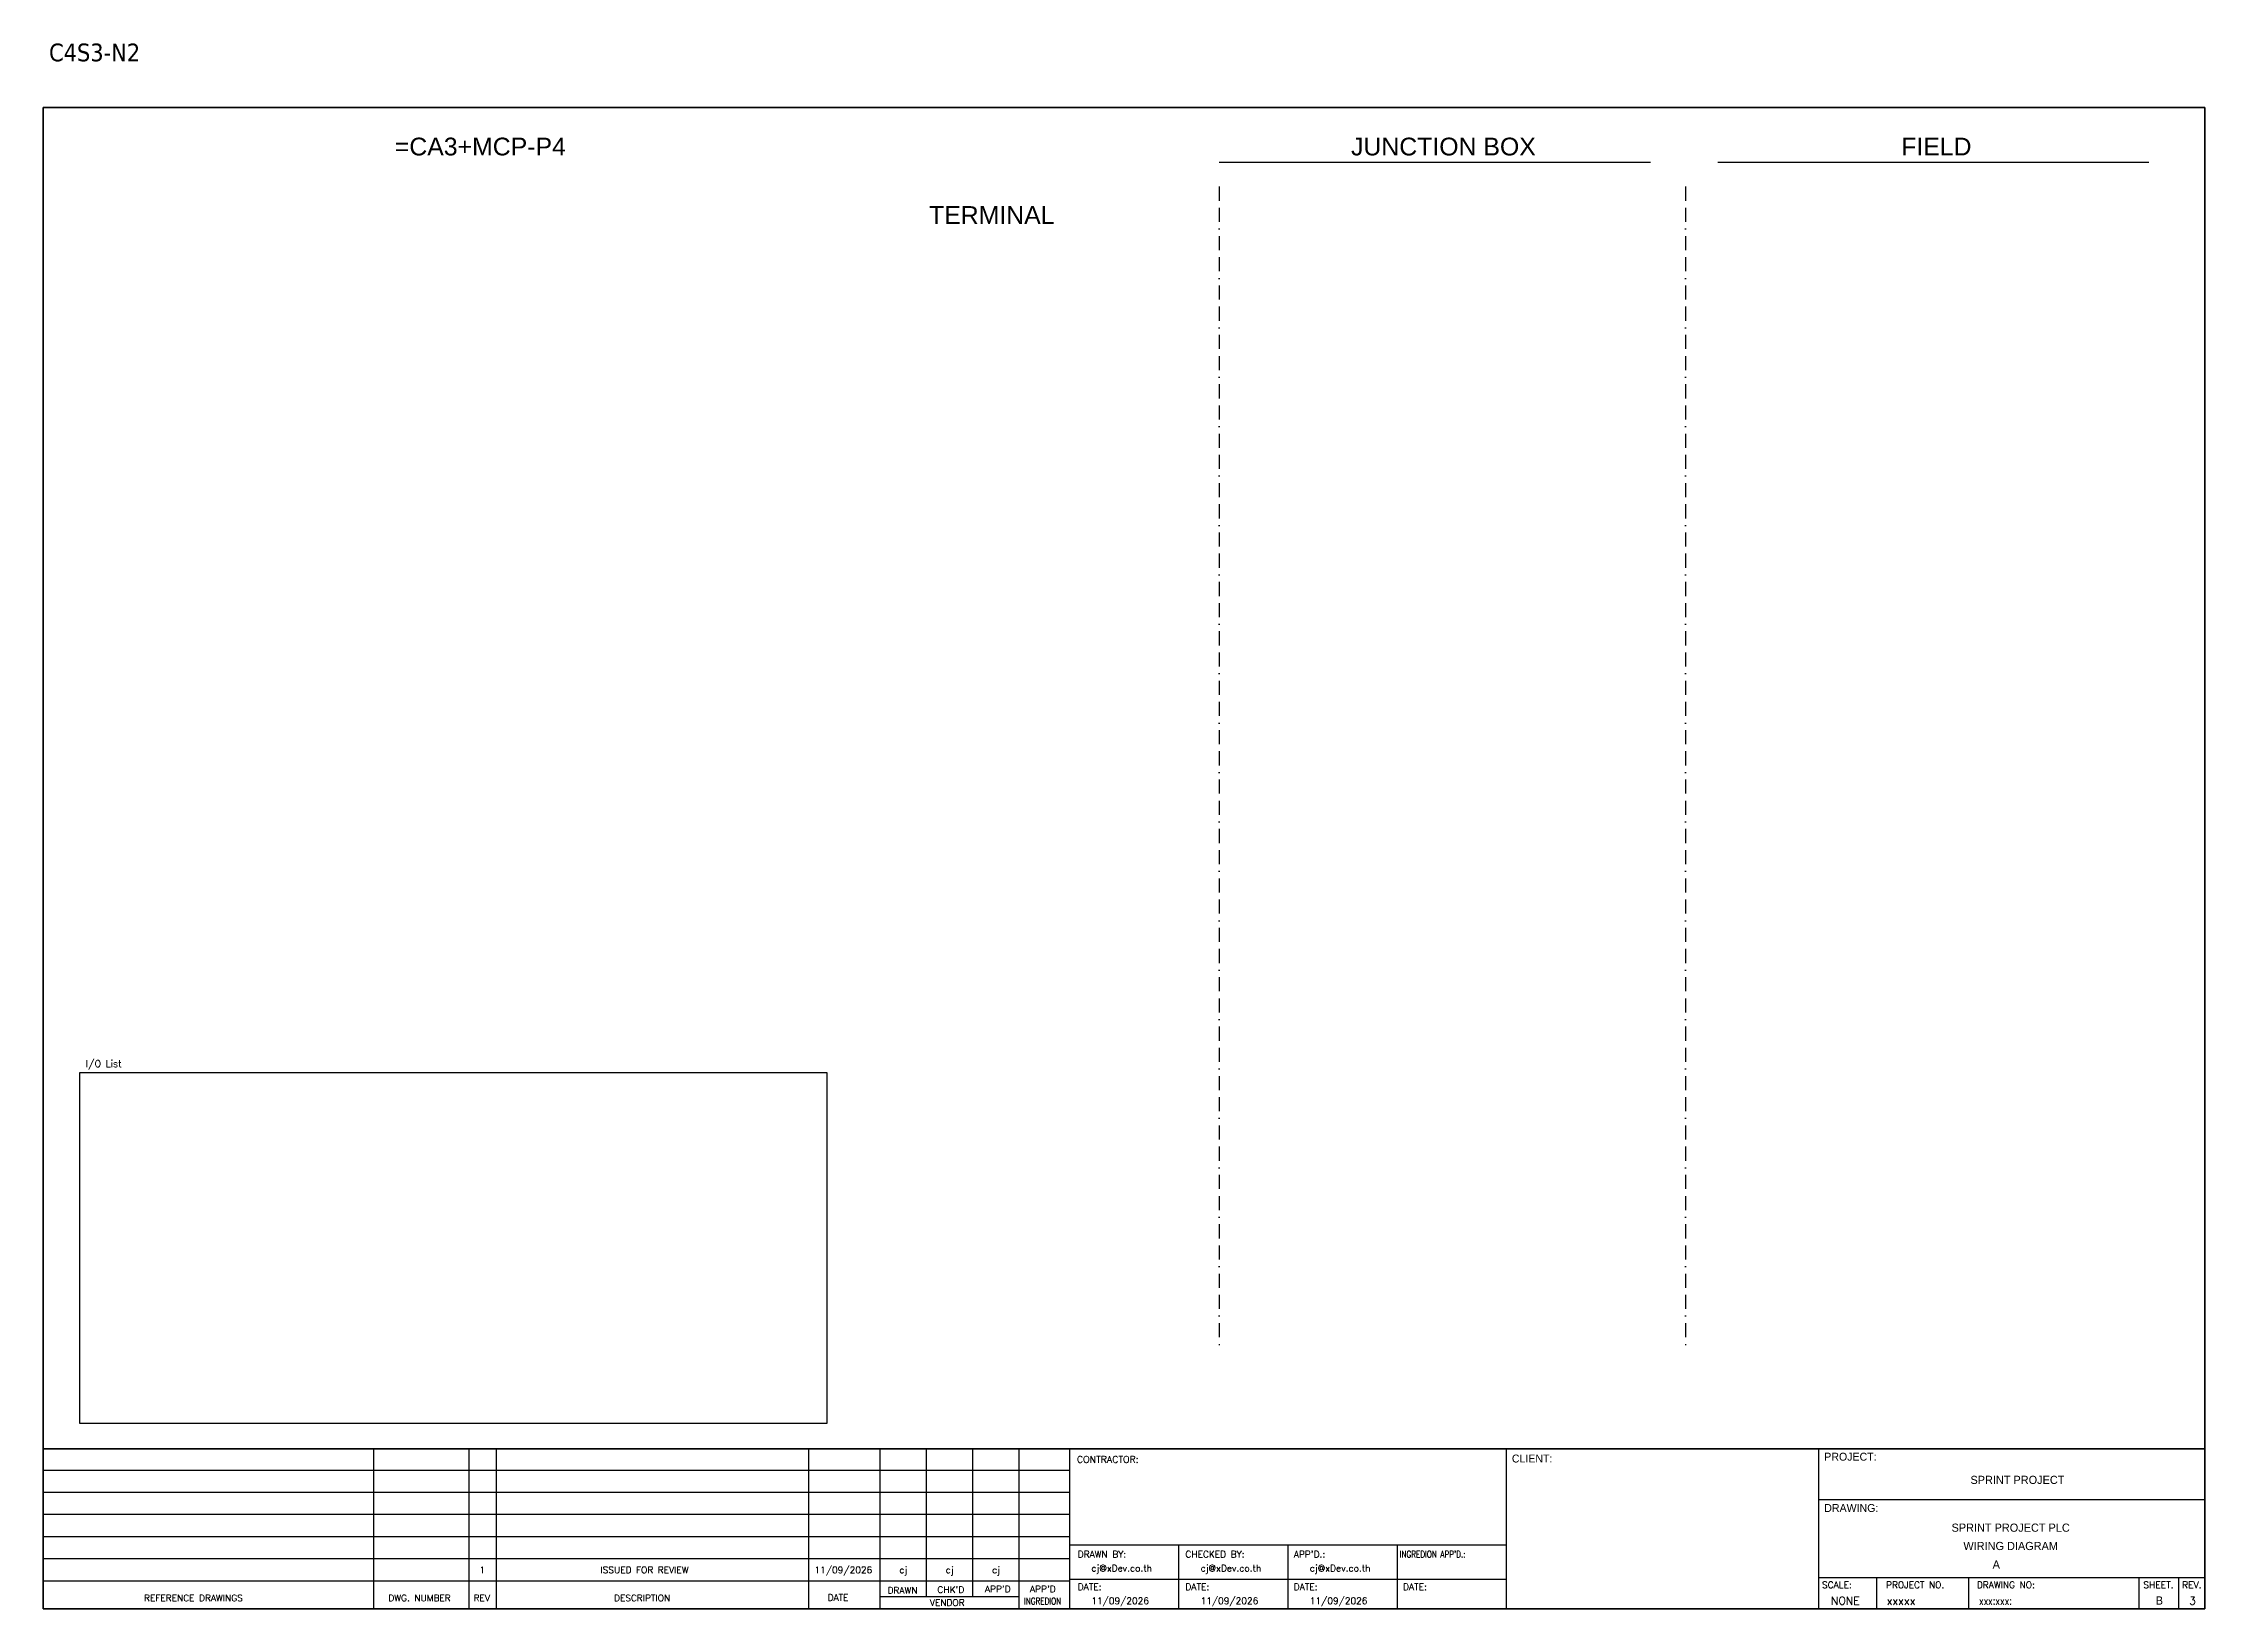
# Model space of a CAD drawing. Header units: millimetres. Extents: x 0 to 62600, y 0 to 14837.
# Drawn here: x 20967 to 24860, y 3004 to 5824 of the extents above; entities that cross this region are included whole.
import ezdxf
from ezdxf.enums import TextEntityAlignment as Align

# ---------------------------------------------------------------- set-up
doc = ezdxf.new("R2010")
doc.units = ezdxf.units.MM
doc.linetypes.add('BORDERX2', pattern=[88.9, 25.4, -12.7, 25.4, -12.7, 0, -12.7])
for name, color, linetype in [('GT_1', 9, 'Continuous'), ('HELPPOINT', 7, 'Continuous'), ('MEMBER', 7, 'Continuous'), ('x01001-FrameArea', 2, 'BORDERX2')]:
    doc.layers.add(name, color=color, linetype=linetype)
doc.styles.add('HTX11', font='O8111901')
doc.styles.add('ROMANS', font='romans.shx', dxfattribs={"width": 0.85, "height": 25})
doc.styles.get("Standard").update_dxf_attribs({"font": 'arial.ttf'})
doc.styles.add('Tahoma', font='')
doc.styles.get('Tahoma').set_extended_font_data('Tahoma')

msp = doc.modelspace()

# ---------------------------------------------------------------- texts
at = {"color": 2, "style": 'Tahoma'}
msp.add_text('C4S3-N2', height=32, dxfattribs=at).set_placement((20976.9, 5791.5))
at = {"color": 2}
for s, p in [('=CA3+MCP-P4', (21599.8, 5622)), ('JUNCTION BOX', (23322.1, 5622)), ('FIELD', (24313, 5622)), ('TERMINAL', (22562, 5498.6))]:
    msp.add_text(s, height=32, dxfattribs=at).set_placement(p)
at = {"color": 4, "ltscale": 100, "style": 'HTX11'}
for s, p in [('SPRINT PROJECT', (24522.4, 3236.4)), ('SPRINT PROJECT PLC', (24510.2, 3150.3)), ('WIRING DIAGRAM', (24510.2, 3117.3))]:
    msp.add_text(s, height=14.693, dxfattribs=at).set_placement(p, align=Align.MIDDLE_CENTER)
at = {"style": 'HTX11'}
for tag, text, height, p in [('A', 'A', 14.8, (24484.3, 3084)), ('B', 'CHASSIS C4 SLOT 2', 14.821, (24778.1, 3019.1))]:
    msp.add_attdef(tag, text=text, height=height, dxfattribs=at).set_placement(p, align=Align.MIDDLE_CENTER)
at = {"layer": 'GT_1', "color": 4, "style": 'HTX11'}
for s, p in [('CLIENT:', (23611.8, 3267.7)), ('PROJECT:', (24174.5, 3271)), ('DRAWING:', (24174.5, 3178.6))]:
    msp.add_text(s, height=14.25, dxfattribs=at).set_placement(p)
at = {"layer": 'MEMBER', "color": 4, "ltscale": 0.8, "style": 'ROMANS'}
for s, height, p in [('I/O List', 12.35, (21043.1, 3979.8)), ('CONTRACTOR:', 12.35, (22828.4, 3267)), ('DRAWN BY:', 11.88, (22829.9, 3096.4)), ('cj@xDev.co.th', 11.875, (22854.3, 3071.4)), ('CHECKED BY:', 11.875, (23023.8, 3096.4)), ('cj@xDev.co.th', 11.875, (23051.1, 3071.4)), ("APP'D.:", 11.88, (23219, 3096.4)), ('cj@xDev.co.th', 11.875, (23247.8, 3071.4)), ('DRAWN', 11.88, (22487.3, 3031.5)), ("CHK'D", 11.88, (22577.1, 3032.7)), ("APP'D", 11.88, (22662.7, 3033.9)), ("APP'D", 11.88, (22743.9, 3033.9)), ('DATE:', 11.88, (22829.9, 3037.8)), ('DATE:', 11.88, (23023.8, 3037.8)), ('DATE:', 11.88, (23219, 3037.8)), ('DATE:', 11.88, (23415.8, 3037.8)), ('SCALE:', 11.88, (24170.5, 3041.3)), ('PROJECT NO.', 11.875, (24285.7, 3041.3)), ('DRAWING NO:', 11.875, (24449.4, 3041.3)), ('SHEET.', 12, (24749.2, 3041.3)), ('REV.', 12, (24819.1, 3041.3)), ('REFERENCE DRAWINGS', 11.875, (21147.9, 3017.7)), ('DWG. NUMBER', 11.875, (21588.1, 3017.7)), ('REV', 11.88, (21741.6, 3017.7)), ('DESCRIPTION', 11.875, (21994.5, 3017.7)), ('DATE', 11.88, (22379.3, 3018.4)), ('VENDOR', 11.88, (22563.4, 3009.3)), ('11/09/2026', 11.88, (22854.3, 3012.7)), ('11/09/2026', 11.88, (23051.1, 3012.7)), ('11/09/2026', 11.88, (23247.8, 3012.7)), ('NONE', 14.23, (24186.5, 3011.6)), ('xxxxx', 14.23, (24286.9, 3011.6))]:
    msp.add_text(s, height=height, dxfattribs=at).set_placement(p)
for s, height, p in [('1', 11.9, (21757.4, 3074.1)), ('ISSUED FOR REVIEW', 11.875, (22049.5, 3074.1)), ('11/09/2026', 11.88, (22407.7, 3074.1)), ('cj', 11.88, (22515.6, 3074.1)), ('cj', 11.88, (22599.2, 3074.1)), ('cj', 11.88, (22682.7, 3074.1))]:
    msp.add_text(s, height=height, dxfattribs=at).set_placement(p, align=Align.MIDDLE_CENTER)
at = {"layer": 'MEMBER', "color": 4, "ltscale": 0.8, "style": 'ROMANS', "width": 0.8}
for s, height, p in [("INGREDION APP'D.:", 11.875, (23409.8, 3096.4)), ('INGREDION', 11.88, (22733.1, 3012.2)), ('xxx:xxx:', 14.23, (24453.1, 3011.6))]:
    msp.add_text(s, height=height, dxfattribs=at).set_placement(p)
at = {"layer": 'MEMBER', "color": 4, "ltscale": 0.8, "style": 'ROMANS'}
msp.add_text('3', height=14.2, dxfattribs=at).set_placement((24837.7, 3011.6), align=Align.CENTER)

# ---------------------------------------------------------------- linework, layer by layer
for p, q in [((23084.7, 5609.9), (23861.5, 5609.9)), ((23982.5, 5609.9), (24759.3, 5609.9))]:
    msp.add_line(p, q)
at = {"color": 4}
for p, q in [((24268.8, 3060.3), (24268.8, 3004.2)), ((24434.1, 3060.3), (24434.1, 3004.2))]:
    msp.add_line(p, q, dxfattribs=at)
at = {"color": 4, "ltscale": 0.5}
for p, q in [((24741.2, 3060.3), (24741.2, 3004.2)), ((24741.2, 3060.3), (24741.2, 3004.2)), ((24812.4, 3060.3), (24812.4, 3004.2)), ((24812.4, 3060.3), (24812.4, 3004.2))]:
    msp.add_line(p, q, dxfattribs=at)
msp.add_lwpolyline([(21032.2, 3970.1), (22378, 3970.1), (22378, 3338), (21032.2, 3338)], close=True)
at = {"layer": 'GT_1', "color": 4}
for p, q in [((21561.9, 3004.2), (21561.9, 3292.4)), ((21733.8, 3004.2), (21733.8, 3292.4)), ((21782.9, 3004.2), (21782.9, 3292.4)), ((22345.6, 3004.2), (22345.6, 3292.4)), ((22473.9, 3004.2), (22473.9, 3292.4)), ((22557.5, 3026), (22557.5, 3292.4)), ((22641, 3026), (22641, 3292.4)), ((22724.3, 3004.2), (22724.3, 3292.4)), ((22815.3, 3004.2), (22815.3, 3292.4)), ((23602.3, 3004.2), (23602.3, 3292.4)), ((24164.6, 3004.2), (24164.6, 3292.4)), ((24164.6, 3004.2), (24164.6, 3292.4)), ((24164.6, 3004.2), (24164.6, 3292.4)), ((22815.3, 3253.5), (20966.5, 3253.5)), ((22815.3, 3213.7), (20966.5, 3213.7)), ((22815.3, 3173.8), (20966.5, 3173.8)), ((22815.3, 3133.9), (20966.5, 3133.9)), ((23602.3, 3118.5), (22815.3, 3118.5)), ((23012.1, 3004.2), (23012.1, 3118.5)), ((23208.8, 3004.2), (23208.8, 3118.5)), ((23405.6, 3004.2), (23405.6, 3118.5)), ((22815.3, 3094), (20966.5, 3094)), ((22815.2, 3054), (20966.5, 3054)), ((23602.3, 3057.1), (22815.3, 3057.1)), ((24164.6, 3060.3), (24859.8, 3060.3)), ((22724.3, 3026), (22473.9, 3026))]:
    msp.add_line(p, q, dxfattribs=at)
at = {"layer": 'HELPPOINT', "color": 4, "lineweight": 35}
for p, q in [((20966.5, 3004.2), (20966.5, 5708.4)), ((20966.5, 5708.4), (24859.8, 5708.4)), ((20966.5, 3004.2), (20966.5, 5708.4)), ((20966.5, 5708.4), (24859.8, 5708.4)), ((24859.8, 5708.4), (24859.8, 3004.2)), ((24859.8, 5708.4), (24859.8, 3004.2)), ((24859.8, 3004.2), (20966.5, 3004.2)), ((24859.8, 3004.2), (20966.5, 3004.2))]:
    msp.add_line(p, q, dxfattribs=at)
at = {"layer": 'HELPPOINT', "color": 4}
for p, q in [((24164.6, 3200.8), (24859.8, 3200.8)), ((24164.6, 3200.8), (24859.8, 3200.8)), ((24164.6, 3060.3), (24859.8, 3060.3))]:
    msp.add_line(p, q, dxfattribs=at)
at = {"layer": 'MEMBER', "color": 4, "lineweight": 35}
msp.add_line((20966.5, 3292.4), (24859.8, 3292.4), dxfattribs=at)
msp.add_line((20966.5, 3292.4), (24859.8, 3292.4), dxfattribs=at)
at = {"layer": 'MEMBER', "color": 4}
for p, q in [((24164.6, 3200.8), (24859.8, 3200.8)), ((24164.6, 3200.8), (24859.8, 3200.8)), ((24164.6, 3060.3), (24859.8, 3060.3)), ((24164.6, 3060.3), (24859.8, 3060.3))]:
    msp.add_line(p, q, dxfattribs=at)
at = {"layer": 'x01001-FrameArea'}
for p, q in [((23084.7, 5565.8), (23084.7, 3479.3)), ((23924.6, 5565.8), (23924.6, 3479.3))]:
    msp.add_line(p, q, dxfattribs=at)

msp.set_redraw_order([(e.dxf.handle, doc.entitydb.next_handle()) for e in msp.query("TEXT MTEXT ATTDEF DIMENSION ARC_DIMENSION")])  # texts and dimensions are drawn at this point

doc.saveas('drawing.dxf')
